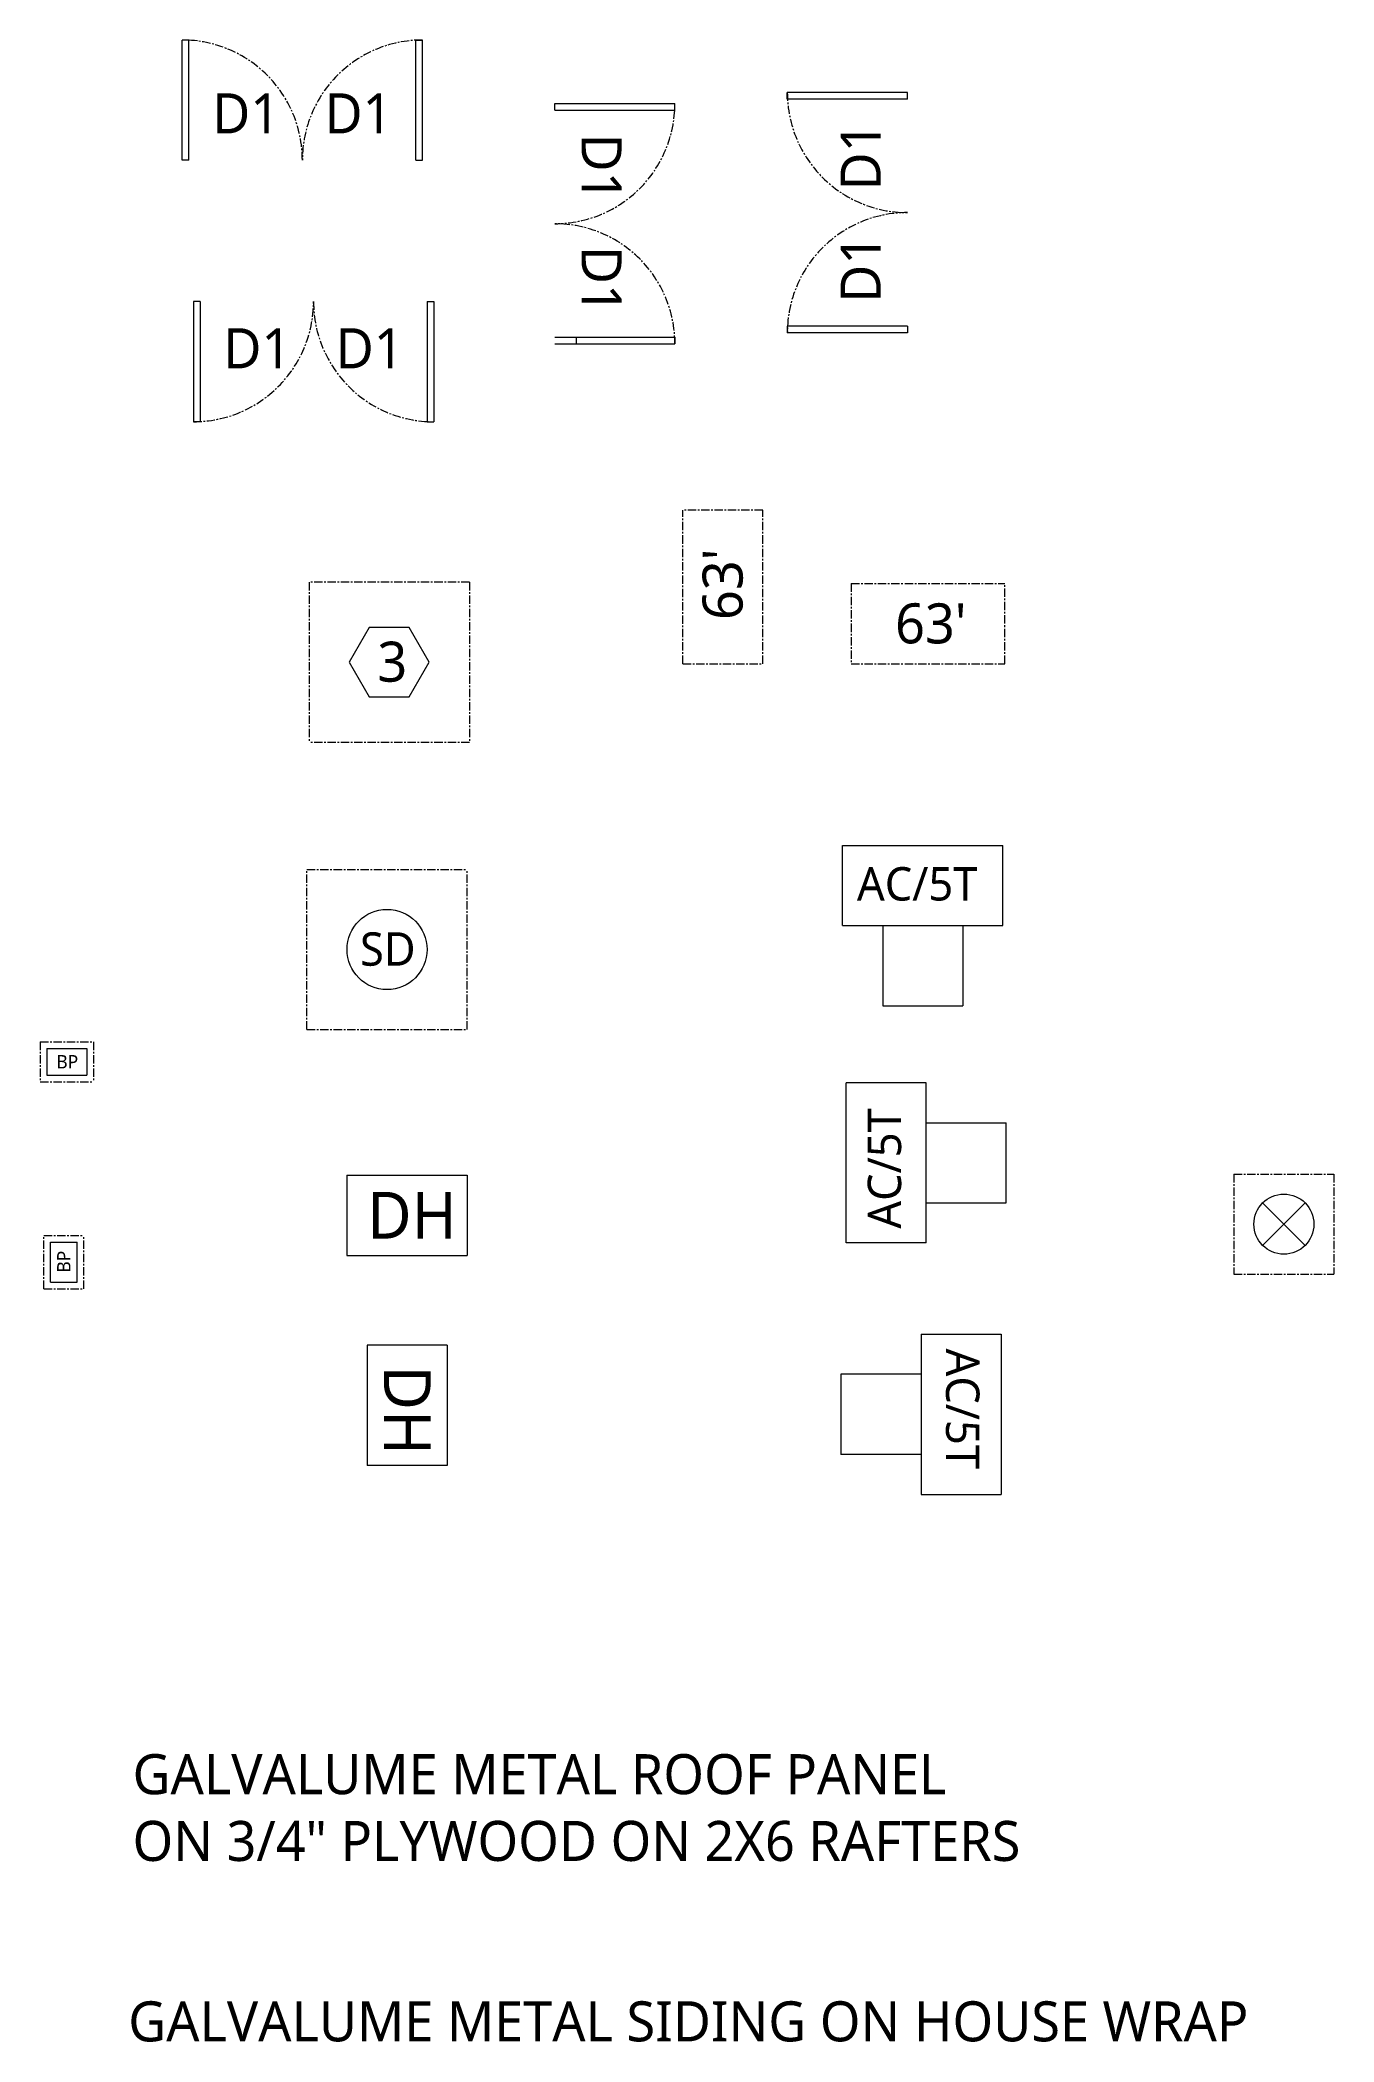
# Model space of a CAD drawing. Header units: feet. Extents: x -21894 to -15366, y -14204 to -9109.
# Drawn here: x -21377 to -20989, y -11932 to -11333 of the extents above; entities that cross this region are included whole.
import ezdxf

# ---------------------------------------------------------------- set-up
doc = ezdxf.new("R2010")
doc.units = ezdxf.units.FT
doc.header["$MEASUREMENT"] = 0
doc.linetypes.add('CENTERX2', pattern=[4, 2.5, -0.5, 0.5, -0.5])
doc.linetypes.add('DASHED', pattern=[0.75, 0.5, -0.25])
doc.layers.get('0').update_dxf_attribs({"color": 4, "linetype": 'CENTERX2', "lineweight": 5})
for name, color, linetype, lineweight in [('anno', 7, 'Continuous', 9), ('caveat', 1, 'Continuous', 5), ('pipe', 4, 'Continuous', 5), ('power', 1, 'Continuous', 5), ('wall', 7, 'Continuous', 9), ('wall-outside', 7, 'Continuous', 13)]:
    doc.layers.add(name, color=color, linetype=linetype, lineweight=lineweight)
doc.styles.add('building', font='Roboto_Light.ttf')

msp = doc.modelspace()

# ---------------------------------------------------------------- texts
at = {"layer": 'anno', "char_height": 12, "style": 'building'}
for insert, attachment_point in [((-21325.01788, -11348.63971), 1), ((-21271.01788, -11348.63971), 3), ((-21321.67023, -11431.00581), 7), ((-21267.67023, -11431.00581), 9)]:
    msp.add_mtext_dynamic_manual_height_columns('D1', width=15.3979831, gutter_width=1, heights=[0], dxfattribs=dict(at, insert=insert, attachment_point=attachment_point))
for insert, attachment_point, rotation in [((-21202.39551, -11360.67539), 1, 270), ((-21136.75812, -11357.34725), 3, 90), ((-21202.39551, -11414.67539), 3, 270), ((-21136.75812, -11411.34725), 1, 90)]:
    msp.add_mtext_dynamic_manual_height_columns('D1', width=15.3979831, gutter_width=1, heights=[0], dxfattribs=dict(at, insert=insert, attachment_point=attachment_point, rotation=rotation))
at = {"layer": 'caveat', "linetype": 'DASHED', "insert": (-21178.12967, -11506.36853), "char_height": 12, "attachment_point": 1, "rotation": 90, "style": 'building'}
msp.add_mtext_dynamic_manual_height_columns("63'", width=19.723718, gutter_width=1, heights=[12.72605], dxfattribs=at)
at = {"layer": 'caveat', "linetype": 'DASHED', "insert": (-21120.45035, -11501.382), "char_height": 12, "attachment_point": 1, "style": 'building'}
msp.add_mtext_dynamic_manual_height_columns("63'", width=19.723718, gutter_width=1, heights=[12.72605], dxfattribs=at)
at = {"layer": 'caveat', "attachment_point": 1, "style": 'building'}
for s, insert, char_height in [('3', (-21275.54, -11512.84656), 12), ('SD', (-21280.75072, -11599.91737), 10)]:
    msp.add_mtext_dynamic_manual_height_columns(s, width=9.1102985, gutter_width=0.74776, heights=[0], dxfattribs=dict(at, insert=insert, char_height=char_height))
at = {"layer": 'pipe', "attachment_point": 1, "style": 'building'}
for s, width, gutter_width, insert, char_height in [('AC/5T', 39.4277963, 1, (-21131.87907, -11580.3924), 10), ('DH', 23.8269013, 2, (-21278.592, -11677.67), 14)]:
    msp.add_mtext_dynamic_manual_height_columns(s, width=width, gutter_width=gutter_width, heights=[0], dxfattribs=dict(at, insert=insert, char_height=char_height))
for s, width, gutter_width, insert, char_height, rotation in [('AC/5T', 39.4277963, 1, (-21128.65561, -11688.68143), 10, 90), ('AC/5T', 39.4277963, 1, (-21095.1904, -11724.58172), 10, 270), ('DH', 23.8269013, 2, (-21259.59423, -11729.66987), 14, 270)]:
    msp.add_mtext_dynamic_manual_height_columns(s, width=width, gutter_width=gutter_width, heights=[0], dxfattribs=dict(at, insert=insert, char_height=char_height, rotation=rotation))
at = {"layer": 'power', "insert": (-21371.69909, -11636.66821), "char_height": 4, "attachment_point": 1, "style": 'building'}
msp.add_mtext_dynamic_manual_height_columns('BP', width=6.2021915, gutter_width=1, heights=[0], dxfattribs=at)
at = {"layer": 'power', "insert": (-21371.4789, -11701.82545), "char_height": 4, "attachment_point": 1, "rotation": 90, "style": 'building'}
msp.add_mtext_dynamic_manual_height_columns('BP', width=6.2021915, gutter_width=1, heights=[0], dxfattribs=at)
at = {"layer": 'wall-outside', "char_height": 12, "attachment_point": 1, "style": 'building'}
for s, insert, width in [('GALVALUME METAL ROOF PANEL\\PON 3/4" PLYWOOD ON 2X6 RAFTERS', (-21348.88447, -11846.0639), 842.2899042), ('GALVALUME METAL SIDING ON HOUSE WRAP', (-21350.18527, -11920.10191), 757.8572959)]:
    msp.add_mtext(s, dxfattribs=dict(at, insert=insert, width=width))

# ---------------------------------------------------------------- linework, layer by layer
for p, q in [((-21184.04649, -11519.50667), (-21184.04649, -11473.50667)), ((-21160.04649, -11473.50667), (-21184.04649, -11473.50667)), ((-21160.04649, -11519.50667), (-21160.04649, -11473.50667)), ((-21295.98485, -11495.01139), (-21295.98485, -11543.01139)), ((-21247.98485, -11495.01139), (-21295.98485, -11495.01139)), ((-21247.98485, -11495.01139), (-21247.98485, -11543.01139)), ((-21133.58849, -11495.46518), (-21133.58849, -11519.46518)), ((-21133.58849, -11495.46518), (-21087.58849, -11495.46518)), ((-21087.58849, -11519.46518), (-21087.58849, -11495.46518)), ((-21184.04649, -11519.50667), (-21160.04649, -11519.50667)), ((-21133.58849, -11519.46518), (-21087.58849, -11519.46518)), ((-21247.98485, -11543.01139), (-21295.98485, -11543.01139)), ((-21296.64042, -11581.05473), (-21248.64042, -11581.05473)), ((-21296.64042, -11629.05473), (-21296.64042, -11581.05473)), ((-21248.64042, -11629.05473), (-21248.64042, -11581.05473)), ((-21296.64042, -11629.05473), (-21248.64042, -11629.05473)), ((-21376.59799, -11632.66821), (-21360.59799, -11632.66821)), ((-21376.59799, -11632.66821), (-21376.59799, -11644.66821)), ((-21360.59799, -11632.66821), (-21360.59799, -11644.66821)), ((-21376.59799, -11644.66821), (-21360.59799, -11644.66821)), ((-21018.98798, -11672.32041), (-21018.98798, -11702.32041)), ((-21018.98798, -11672.32041), (-20988.98798, -11672.32041)), ((-20988.98798, -11672.32041), (-20988.98798, -11702.32041)), ((-21375.4789, -11706.72436), (-21375.4789, -11690.72436)), ((-21375.4789, -11690.72436), (-21363.4789, -11690.72436)), ((-21363.4789, -11706.72436), (-21363.4789, -11690.72436)), ((-21018.98798, -11702.32041), (-20988.98798, -11702.32041)), ((-21375.4789, -11706.72436), (-21363.4789, -11706.72436))]:
    msp.add_line(p, q)
for centre, start, end in [((-21334.01788, -11368.66031), 0, 90), ((-21262.01788, -11368.66031), 90, 180), ((-21116.73752, -11348.34725), 180, 270), ((-21222.41611, -11351.67539), 270, 0), ((-21116.73752, -11420.34725), 90, 180), ((-21222.41611, -11423.67539), 0, 90), ((-21330.67023, -11410.98521), 270, 0), ((-21258.67023, -11410.98521), 180, 270)]:
    msp.add_arc(centre, 36, start, end)
at = {"layer": 'caveat'}
msp.add_lwpolyline([(-21277.98485, -11529.4037), (-21265.98485, -11529.4037), (-21259.98485, -11519.01139), (-21265.98485, -11508.61909), (-21277.98485, -11508.61909), (-21283.98485, -11519.01139)], close=True, dxfattribs=at)
msp.add_circle((-21272.64042, -11605.05473), 12, dxfattribs=at)
at = {"layer": 'pipe'}
for p, q in [((-21136.16517, -11573.89034), (-21088.16517, -11573.89034)), ((-21136.16517, -11597.89034), (-21136.16517, -11573.89034)), ((-21088.16517, -11597.89034), (-21088.16517, -11573.89034)), ((-21136.16517, -11597.89034), (-21088.16517, -11597.89034)), ((-21124.16517, -11597.89034), (-21124.16517, -11621.89034)), ((-21100.16517, -11597.89034), (-21100.16517, -11621.89034)), ((-21124.16517, -11621.89034), (-21100.16517, -11621.89034)), ((-21135.15767, -11692.96753), (-21135.15767, -11644.96753)), ((-21111.15767, -11644.96753), (-21135.15767, -11644.96753)), ((-21111.15767, -11692.96753), (-21111.15767, -11644.96753)), ((-21111.15767, -11656.96753), (-21087.15767, -11656.96753)), ((-21087.15767, -11680.96753), (-21087.15767, -11656.96753)), ((-21284.67855, -11672.67), (-21248.67855, -11672.67)), ((-21284.67855, -11672.67), (-21284.67855, -11696.67)), ((-21248.67855, -11672.67), (-21248.67855, -11696.67)), ((-21111.15767, -11680.96753), (-21087.15767, -11680.96753)), ((-21003.98798, -11687.32041), (-21010.35194, -11680.95644)), ((-21003.98798, -11687.32041), (-20997.62402, -11680.95644)), ((-21003.98798, -11687.32041), (-21010.35194, -11693.68437)), ((-21003.98798, -11687.32041), (-20997.62402, -11693.68437)), ((-21284.67855, -11696.67), (-21248.67855, -11696.67)), ((-21111.15767, -11692.96753), (-21135.15767, -11692.96753)), ((-21112.68834, -11720.29561), (-21112.68834, -11768.29561)), ((-21112.68834, -11720.29561), (-21088.68834, -11720.29561)), ((-21088.68834, -11720.29561), (-21088.68834, -11768.29561)), ((-21278.59423, -11723.58332), (-21278.59423, -11759.58332)), ((-21254.59423, -11723.58332), (-21278.59423, -11723.58332)), ((-21254.59423, -11723.58332), (-21254.59423, -11759.58332)), ((-21136.68834, -11732.29561), (-21136.68834, -11756.29561)), ((-21112.68834, -11732.29561), (-21136.68834, -11732.29561)), ((-21112.68834, -11756.29561), (-21136.68834, -11756.29561)), ((-21254.59423, -11759.58332), (-21278.59423, -11759.58332)), ((-21112.68834, -11768.29561), (-21088.68834, -11768.29561))]:
    msp.add_line(p, q, dxfattribs=at)
msp.add_circle((-21003.98798, -11687.32041), 9, dxfattribs=at)
at = {"layer": 'power'}
for p, q in [((-21374.59799, -11634.66821), (-21362.59799, -11634.66821)), ((-21374.59799, -11634.66821), (-21374.59799, -11642.66821)), ((-21362.59799, -11634.66821), (-21362.59799, -11642.66821)), ((-21374.59799, -11642.66821), (-21362.59799, -11642.66821)), ((-21373.4789, -11704.72436), (-21373.4789, -11692.72436)), ((-21373.4789, -11692.72436), (-21365.4789, -11692.72436)), ((-21365.4789, -11704.72436), (-21365.4789, -11692.72436)), ((-21373.4789, -11704.72436), (-21365.4789, -11704.72436))]:
    msp.add_line(p, q, dxfattribs=at)
at = {"layer": 'wall'}
for p, q in [((-21334.01788, -11368.66031), (-21334.01788, -11332.66031)), ((-21332.01788, -11332.66031), (-21334.01788, -11332.66031)), ((-21332.01788, -11368.66031), (-21332.01788, -11332.66031)), ((-21264.01788, -11368.66031), (-21264.01788, -11332.66031)), ((-21264.01788, -11332.66031), (-21262.01788, -11332.66031)), ((-21262.01788, -11368.66031), (-21262.01788, -11332.66031)), ((-21116.73752, -11348.34725), (-21152.73752, -11348.34725)), ((-21152.73752, -11350.34725), (-21152.73752, -11348.34725)), ((-21116.73752, -11350.34725), (-21152.73752, -11350.34725)), ((-21116.73752, -11350.34725), (-21116.73752, -11348.34725)), ((-21222.41611, -11351.67539), (-21186.41611, -11351.67539)), ((-21222.41611, -11353.67539), (-21222.41611, -11351.67539)), ((-21222.41611, -11353.67539), (-21186.41611, -11353.67539)), ((-21186.41611, -11353.67539), (-21186.41611, -11351.67539)), ((-21332.01788, -11368.66031), (-21334.01788, -11368.66031)), ((-21264.01788, -11368.66031), (-21262.01788, -11368.66031)), ((-21330.67023, -11410.98521), (-21330.67023, -11446.98521)), ((-21328.67023, -11410.98521), (-21330.67023, -11410.98521)), ((-21328.67023, -11410.98521), (-21328.67023, -11446.98521)), ((-21260.67023, -11410.98521), (-21260.67023, -11446.98521)), ((-21260.67023, -11410.98521), (-21258.67023, -11410.98521)), ((-21258.67023, -11410.98521), (-21258.67023, -11446.98521)), ((-21222.41611, -11421.67539), (-21186.41611, -11421.67539)), ((-21215.9798, -11421.67539), (-21215.9798, -11423.67539)), ((-21186.41611, -11421.67539), (-21186.41611, -11423.67539)), ((-21116.73752, -11418.34725), (-21152.73752, -11418.34725)), ((-21152.73752, -11418.34725), (-21152.73752, -11420.34725)), ((-21116.73752, -11420.34725), (-21152.73752, -11420.34725)), ((-21116.73752, -11418.34725), (-21116.73752, -11420.34725)), ((-21222.41611, -11423.67539), (-21186.41611, -11423.67539)), ((-21328.67023, -11446.98521), (-21330.67023, -11446.98521)), ((-21260.67023, -11446.98521), (-21258.67023, -11446.98521))]:
    msp.add_line(p, q, dxfattribs=at)

msp.set_redraw_order([(e.dxf.handle, doc.entitydb.next_handle()) for e in msp.query("TEXT MTEXT ATTDEF DIMENSION ARC_DIMENSION")])  # texts and dimensions are drawn at this point

doc.saveas('drawing.dxf')
